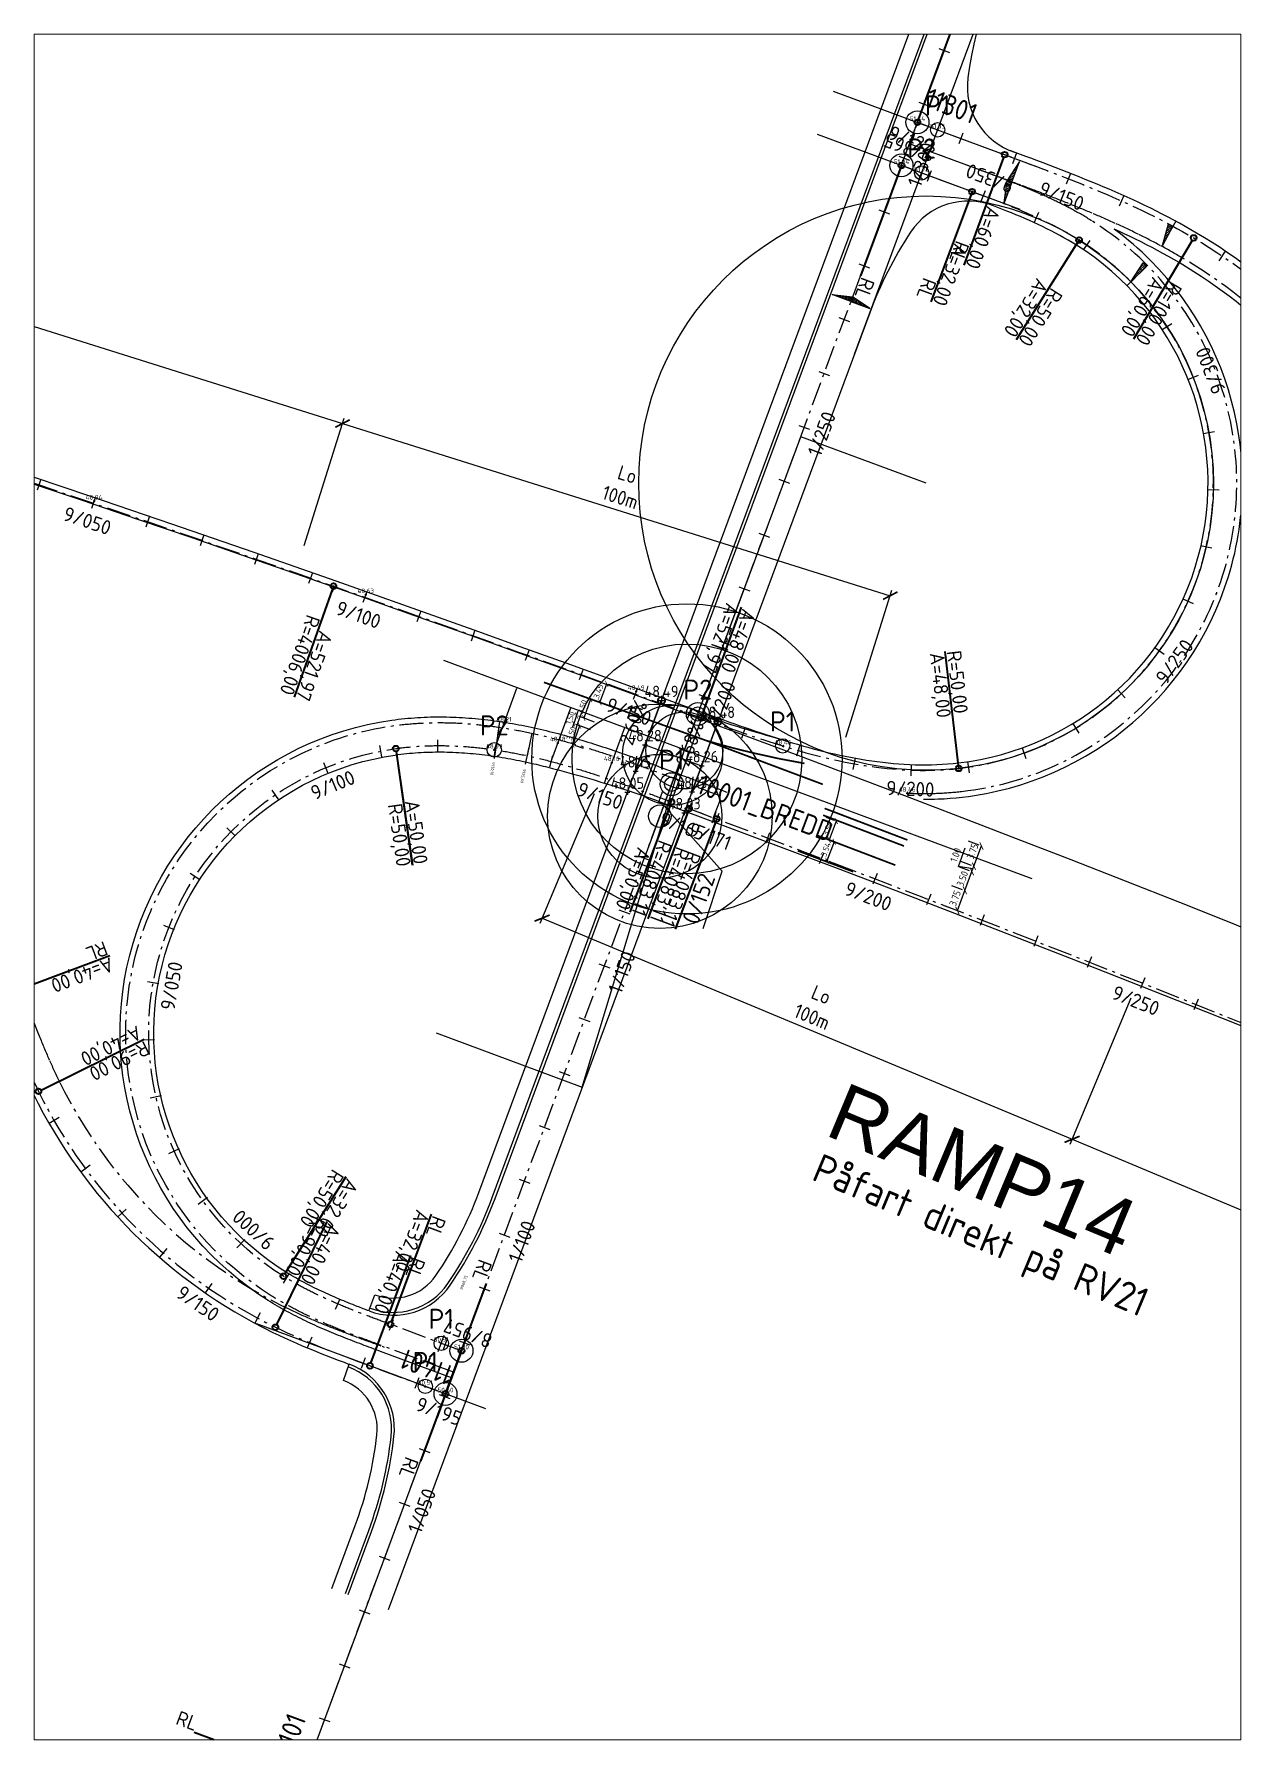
# Paper-space layout 'Layout1' of a CAD drawing. Header units: metres, sheet in millimetres. Extents: x 37 to 247, y 36 to 333.
# The model-space entities are those that its viewports show. They can reach past a viewport. Long polylines and large blocks are cut down to what shows.
import ezdxf
from ezdxf.enums import TextEntityAlignment as Align

# ---------------------------------------------------------------- set-up
doc = ezdxf.new("R2010")
doc.units = ezdxf.units.M
doc.linetypes.add('BH90-VAGMITT', pattern=[6.7, 4.2, -1, 0.5, -1])
doc.layers.get('Defpoints').update_dxf_attribs({"color": 5})
for name, color, linetype in [('00_tvångpunkter', 2, 'Continuous'), ('M-31-Centrumlinje', 4, 'BH90-VAGMITT'), ('M-31-Linjenamn', 3, 'Continuous'), ('M-312A', 3, 'Continuous'), ('M-32-Sektionering_markering', 3, 'Continuous'), ('M-32-Sektionering_text', 1, 'Continuous'), ('M-32-TP_text', 1, 'Continuous'), ('Skevningsdiagram', 1, 'Continuous')]:
    doc.layers.add(name, color=color, linetype=linetype)
doc.layers.add('M-32-TP_markering', color=3, linetype='Continuous', lineweight=35)
doc.styles.add('ARIAL', font='arial.ttf')
doc.styles.add('Iso', font='iso.shx')
doc.styles.add('ISO-Anno-50', font='iso.shx', dxfattribs={"height": 5})
doc.styles.add('ISO35', font='iso3098.shx')
doc.styles.add('ISO50', font='iso3098.shx', dxfattribs={"height": 5})
doc.styles.add('P_ISO_35', font='ISO', dxfattribs={"height": 3.5})
doc.dimstyles.new('BH90', dxfattribs={"dimtxt": 2.5, "dimasz": 2.5, "dimexe": 1.5, "dimexo": 5, "dimgap": 2, "dimtad": 1, "dimzin": 0, "dimdsep": 46, "dimtxsty": 'Iso', "dimblk1": 'ARCHTICK', "dimblk2": 'ARCHTICK', "dimsah": 1, "dimcen": 1.5, "dimadec": 0, "dimazin": 0, "dimtfac": 1, "dimtix": 1, "dimtmove": 0, "dimatfit": 3, "dimldrblk": 'ARCHTICK', "dimfxl": 1, "dimtolj": 1, "dimtzin": 0, "dimarcsym": 0})
doc.dimstyles.new('BH90$0', dxfattribs={"dimtxt": 2.5, "dimasz": 2, "dimexe": 1, "dimexo": 5, "dimgap": 1, "dimtad": 1, "dimzin": 0, "dimdsep": 46, "dimtxsty": 'Iso', "dimblk1": 'ARCHTICK', "dimblk2": 'ARCHTICK', "dimsah": 1, "dimcen": 1.5, "dimadec": 0, "dimazin": 0, "dimtfac": 1, "dimtix": 1, "dimtmove": 0, "dimatfit": 3, "dimfxl": 1, "dimtolj": 1, "dimtzin": 0, "dimarcsym": 0})
picture_1 = doc.add_image_def('image1.png', size_in_pixel=(2309, 1928))

psp = doc.layouts.get("Layout1")

msp = doc.modelspace()

# ---------------------------------------------------------------- texts
at = {"layer": 'Defpoints', "color": 7, "linetype": 'Continuous', "style": 'ISO35'}
for s, p in [('P1', (168262.149, 6228916.314, 51.35)), ('P2', (168259.366, 6228908.813, 51.75)), ('P2', (168220.412, 6228814.595, 54.59)), ('P2', (168184.988, 6228808.361, 48.09)), ('P1', (168235.17, 6228809.052, 48.467)), ('P1', (168215.877, 6228802.37, 54.24)), ('P1', (168175.764, 6228705.034, 50.91)), ('P1', (168172.984, 6228697.532, 50.51)), ('P1', (168172.984, 6228697.532, 50.51))]:
    msp.add_text(s, height=3.5, dxfattribs=at).set_placement(p, align=Align.CENTER)
at = {"layer": 'Defpoints', "color": 5, "linetype": 'Continuous', "style": 'ISO50'}
for s, height, rotation, p in [('9130,10', 0.5, 261.58363, (168184.87, 6228803.711)), ('9135,69', 0.5, 257.76388, (168190.261, 6228802.483)), ('9165,38', 0.25, 249.35569, (168218.713, 6228795.172)), ('8960,75', 0.5, 69.64585, (168179.245, 6228711.908))]:
    msp.add_text(s, height=height, rotation=rotation, dxfattribs=at).set_placement(p, align=Align.MIDDLE_LEFT)
at = {"layer": 'Defpoints'}
for s, height, rotation, style, p in [('0/152', 3, 69.85221, 'ISO-Anno-50', (168220.439, 6228775.225)), ('RAMP14', 10, 337.33487, 'ARIAL', (168242.23, 6228738.908)), ('Påfart direkt på RV21', 5, 337.33487, 'Iso', (168240.007, 6228731.064))]:
    msp.add_text(s, height=height, rotation=rotation, dxfattribs=dict(at, style=style)).set_placement(p)
at = {"layer": 'M-31-Linjenamn', "style": 'P_ISO_35'}
for s, rotation, p in [('11301', 339.64585, (168259.676, 6228917.931)), ('10001_BREDD', 339.52773, (168219.933, 6228798.437)), ('10001_BREDD', 339.52773, (168219.933, 6228798.437)), ('11401', 159.64585, (168178.239, 6228698.415)), ('13101', 69.64584, (168149.163, 6228628.666))]:
    msp.add_text(s, height=3.5, rotation=rotation, dxfattribs=at).set_placement(p)
at = {"layer": 'M-32-Sektionering_text', "style": 'ISO50'}
for s, rotation, p in [('9/365', 159.56561, (168256.55, 6228909.496)), ('9/122', 339.64585, (168257.937, 6228913.243)), ('1/300', 69.64584, (168258.198, 6228908.195)), ('9/350', 159.44198, (168270.798, 6228904.186)), ('9/150', 338.52741, (168284.163, 6228903.432)), ('9/300', 111.59511, (168308.48, 6228871.437)), ('1/250', 69.64584, (168240.807, 6228861.317)), ('9/050', 341.23405, (168114.566, 6228846.92)), ('9/100', 340.52245, (168161.783, 6228830.549)), ('9/250', 54.29933, (168302.358, 6228821.954)), ('1/200', 69.64584, (168223.415, 6228814.439)), ('9/150', 340.13106, (168208.839, 6228813.684)), ('9/100', 22.60703, (168156.407, 6228800.883)), ('9/150', 341.24792, (168203.802, 6228799.032)), ('9/200', 357.86061, (168257.441, 6228800.327)), ('9/165', 339.52773, (168218.184, 6228793.752)), ('9/165', 339.52773, (168218.184, 6228793.752)), ('9/171', 339.28362, (168222.987, 6228791.956)), ('9/200', 339.04221, (168250.531, 6228781.52)), ('9/200', 339.04221, (168250.531, 6228781.52)), ('1/150', 69.64584, (168206.024, 6228767.561)), ('9/050', 79.90281, (168127.602, 6228764.987)), ('9/250', 338.34059, (168297.09, 6228763.359)), ('9/250', 338.34059, (168297.09, 6228763.359)), ('9/000', 137.19859, (168142.244, 6228721.353)), ('1/100', 69.64584, (168188.633, 6228720.683)), ('9/150', 325.38547, (168134.121, 6228710.496)), ('8/957', 159.64585, (168179.978, 6228703.103)), ('9/195', 339.64584, (168175.804, 6228691.853)), ('1/050', 69.64584, (168171.242, 6228673.805))]:
    msp.add_text(s, height=2.5, rotation=rotation, dxfattribs=at).set_placement(p, align=Align.TOP_CENTER)
at = {"layer": 'M-32-TP_text', "style": 'ISO35'}
for s, height, rotation, p in [('RL', 0.125, 249.5656, (168255.508, 6228906.657)), ('RL', 0.125, 249.56561, (168259.02, 6228905.348)), ('RL', 2.5, 249.56561, (168248.929, 6228888.325)), ('A=48,00', 2.5, 250.11535, (168228.22, 6228830.602)), ('R=50,00', 2.5, 276.51728, (168263.727, 6228823.017)), ('A=48,00', 0.125, 250.11478, (168221.421, 6228812.351)), ('A=48,00', 0.125, 250.11478, (168221.421, 6228812.351)), ('R=50,00', 0.125, 276.51671, (168265.749, 6228803.623)), ('R=50,00', 0.125, 276.51671, (168265.749, 6228803.623)), ('A=40,00', 2.5, 200.59489, (168118.149, 6228769.797)), ('R=90,00', 2.5, 206.25374, (168124.162, 6228755.244)), ('A=32,00', 2.5, 237.91166, (168159.399, 6228731.446)), ('A=32,00', 2.5, 237.91166, (168159.401, 6228731.445)), ('A=32,00', 2.5, 237.91166, (168159.4, 6228731.445)), ('A=40,00', 2.5, 243.98699, (168156.126, 6228723.642)), ('RL', 2.5, 249.64585, (168174.298, 6228724.943)), ('RL', 2.5, 249.64585, (168174.299, 6228724.942)), ('RL', 2.5, 249.64585, (168174.299, 6228724.942)), ('RL', 2.5, 249.64584, (168170.723, 6228717.736))]:
    msp.add_text(s, height=height, rotation=rotation, dxfattribs=at).set_placement(p)
for s, height, rotation, p in [('RL', 0.125, 249.56561, (168267.805, 6228902.075)), ('RL', 0.125, 249.56561, (168267.805, 6228902.075)), ('RL', 2.5, 249.64585, (168266.442, 6228890.356)), ('A=32,00', 0.125, 237.83143, (168286.243, 6228893.744)), ('A=32,00', 0.125, 237.83143, (168286.243, 6228893.744)), ('RL', 2.5, 249.56561, (168260.735, 6228883.926)), ('A=32,00', 2.5, 237.83143, (168275.625, 6228877.403)), ('A=60,00', 2.5, 239.33259, (168296.029, 6228877.482)), ('R=4006,50', 0.125, 250.60109, (168156.688, 6228833.381)), ('R=4006,50', 0.125, 250.60109, (168156.688, 6228833.381)), ('R=4006,00', 2.5, 250.60172, (168149.947, 6228815.107)), ('R=50,00', 2.5, 278.04541, (168170.482, 6228785.746)), ('R=50,00', 2.5, 278.04539, (168170.483, 6228785.746)), ('R=50,00', 2.5, 278.04538, (168170.484, 6228785.746)), ('A=50,00', 2.5, 249.40181, (168208.367, 6228777.696)), ('A=50,00', 2.5, 249.40179, (168208.369, 6228777.696)), ('A=50,00', 2.5, 249.40179, (168208.368, 6228777.696)), ('R=4083,11', 2.5, 249.28363, (168216.209, 6228774.74)), ('R=4083,11', 2.5, 249.28362, (168216.209, 6228774.74)), ('R=4083,11', 2.5, 249.28362, (168216.209, 6228774.74)), ('RL', 2.5, 249.64584, (168183.396, 6228713.035))]:
    msp.add_text(s, height=height, rotation=rotation, dxfattribs=at).set_placement(p, align=Align.TOP_RIGHT)
for s, height, rotation, p in [('A=32,00', 0.125, 249.56561, (168267.828, 6228902.066)), ('A=32,00', 0.125, 249.56561, (168267.828, 6228902.066)), ('A=60,00', 2.5, 249.64585, (168266.911, 6228890.182)), ('A=32,00', 2.5, 249.56561, (168261.203, 6228883.752)), ('R=50,00', 0.125, 237.83143, (168286.264, 6228893.73)), ('R=50,00', 0.125, 237.83143, (168286.264, 6228893.73)), ('R=50,00', 2.5, 237.83143, (168276.048, 6228877.136)), ('R=100,00', 2.5, 239.33259, (168296.459, 6228877.227)), ('A=522,00', 0.125, 250.60109, (168156.711, 6228833.372)), ('A=522,00', 0.125, 250.60109, (168156.711, 6228833.372)), ('A=521,97', 2.5, 250.60172, (168150.418, 6228814.941)), ('A=50,00', 2.5, 278.04541, (168170.977, 6228785.816)), ('A=50,00', 2.5, 278.04538, (168170.979, 6228785.816)), ('A=50,00', 2.5, 278.04539, (168170.978, 6228785.816)), ('R=4083,11', 2.5, 249.40181, (168208.835, 6228777.52)), ('R=4083,11', 2.5, 249.40179, (168208.836, 6228777.52)), ('R=4083,11', 2.5, 249.40179, (168208.837, 6228777.52)), ('R=4083,11', 2.5, 249.52773, (168211.948, 6228776.333)), ('R=4083,11', 2.5, 249.52773, (168211.948, 6228776.333)), ('RL', 2.5, 339.64584, (168132.843, 6228634.988))]:
    msp.add_text(s, height=height, rotation=rotation, dxfattribs=at).set_placement(p, align=Align.RIGHT)
for s, height, rotation, p in [('A=521,97', 2.5, 250.11535, (168227.75, 6228830.772)), ('A=48,00', 2.5, 276.51728, (168263.23, 6228822.961)), ('A=522,00', 0.125, 250.11478, (168221.397, 6228812.36)), ('A=522,00', 0.125, 250.11478, (168221.397, 6228812.36)), ('A=48,00', 0.125, 276.51671, (168265.724, 6228803.62)), ('A=48,00', 0.125, 276.51671, (168265.724, 6228803.62)), ('RL', 2.5, 200.59489, (168117.973, 6228770.265)), ('A=40,00', 2.5, 206.25374, (168123.941, 6228755.692)), ('R=50,00', 2.5, 237.91166, (168158.975, 6228731.711)), ('R=50,00', 2.5, 237.91166, (168158.977, 6228731.71)), ('R=50,00', 2.5, 237.91166, (168158.977, 6228731.711)), ('A=32,00', 2.5, 249.64585, (168173.829, 6228725.117)), ('A=32,00', 2.5, 249.64585, (168173.83, 6228725.116)), ('A=32,00', 2.5, 249.64585, (168173.831, 6228725.116)), ('R=90,00', 2.5, 243.98699, (168155.676, 6228723.862)), ('A=40,00', 2.5, 249.64584, (168170.254, 6228717.91)), ('RL', 2.5, 249.64585, (168171.918, 6228682.095)), ('RL', 2.5, 249.64585, (168171.918, 6228682.095)), ('RL', 2.5, 249.64585, (168171.918, 6228682.095))]:
    msp.add_text(s, height=height, rotation=rotation, dxfattribs=at).set_placement(p, align=Align.TOP_LEFT)

# ---------------------------------------------------------------- blocks, each defined once
blk = doc.blocks.new('_ARCHTICK')
at = {"color": 0, "linetype": 'ByBlock', "const_width": 0.15}
blk.add_lwpolyline([(-0.5, -0.5), (0.5, 0.5)], dxfattribs=at)
blk = doc.blocks.new('*D49')
at = {"layer": 'Defpoints', "color": 0, "lineweight": -2, "transparency": 16777216}
for p, q in [((168008.82, 6228886.44), (168015.79, 6228908.61)), ((168015.49, 6228907.66), (168158.58, 6228862.67)), ((168151.91, 6228841.46), (168158.88, 6228863.62))]:
    blk.add_line(p, q, dxfattribs=at)
at = {"layer": 'Defpoints', "color": 0, "transparency": 16777216}
for p in [(168007.32, 6228881.68), (168158.58, 6228862.67), (168150.41, 6228836.69)]:
    blk.add_point(p, dxfattribs=at)
at = {"layer": 'Defpoints', "color": 0, "lineweight": -2, "transparency": 16777216, "xscale": 2, "yscale": 2, "zscale": 2}
for p, rotation in [((168015.49, 6228907.66), 162.5468968134945), ((168158.58, 6228862.67), 342.5468968134945)]:
    blk.add_blockref('_ARCHTICK', p, dxfattribs=dict(at, rotation=rotation))
at = {"layer": 'Defpoints', "color": 0, "transparency": 16777216, "insert": (168088.33, 6228889.3), "char_height": 2.5, "attachment_point": 5, "rotation": 342.5469, "style": 'Iso'}
blk.add_mtext('\\A1;La\\P150m', dxfattribs=at)
blk = doc.blocks.new('*D50')
at = {"layer": 'Defpoints', "color": 0, "lineweight": -2, "transparency": 16777216}
for p, q in [((168151.91, 6228841.46), (168158.88, 6228863.62)), ((168158.58, 6228862.67), (168253.9, 6228832.7)), ((168246.14, 6228808.04), (168254.2, 6228833.66))]:
    blk.add_line(p, q, dxfattribs=at)
at = {"layer": 'Defpoints', "color": 0, "transparency": 16777216}
for p in [(168150.41, 6228836.69), (168253.9, 6228832.7), (168244.65, 6228803.27)]:
    blk.add_point(p, dxfattribs=at)
at = {"layer": 'Defpoints', "color": 0, "lineweight": -2, "transparency": 16777216, "xscale": 2, "yscale": 2, "zscale": 2}
for p, rotation in [((168158.58, 6228862.67), 162.5468968134945), ((168253.9, 6228832.7), 342.5468968134945)]:
    blk.add_blockref('_ARCHTICK', p, dxfattribs=dict(at, rotation=rotation))
at = {"layer": 'Defpoints', "color": 0, "transparency": 16777216, "insert": (168207.54, 6228851.82), "char_height": 2.5, "attachment_point": 5, "rotation": 342.5469, "style": 'Iso'}
blk.add_mtext('\\A1;Lo\\P100m', dxfattribs=at)
blk = doc.blocks.new('*D54')
at = {"layer": 'Defpoints', "color": 0, "lineweight": -2, "transparency": 16777216}
for p, q in [((168202.35, 6228798.22), (168192.92, 6228775.64)), ((168193.31, 6228776.56), (168285.54, 6228738.05)), ((168295.79, 6228762.6), (168285.15, 6228737.12))]:
    blk.add_line(p, q, dxfattribs=at)
at = {"layer": 'Defpoints', "color": 0, "transparency": 16777216}
for p in [(168204.28, 6228802.84), (168297.72, 6228767.21), (168285.54, 6228738.05)]:
    blk.add_point(p, dxfattribs=at)
at = {"layer": 'Defpoints', "color": 0, "lineweight": -2, "transparency": 16777216, "xscale": 2, "yscale": 2, "zscale": 2}
for p, rotation in [((168193.31, 6228776.56), 157.334874867428), ((168285.54, 6228738.05), 337.334874867428)]:
    blk.add_blockref('_ARCHTICK', p, dxfattribs=dict(at, rotation=rotation))
at = {"layer": 'Defpoints', "color": 0, "transparency": 16777216, "insert": (168241.09, 6228761.3), "char_height": 2.5, "attachment_point": 5, "rotation": 337.3349, "style": 'Iso'}
blk.add_mtext('\\A1;Lo\\P100m', dxfattribs=at)
blk = doc.blocks.new('*D55')
at = {"layer": 'Defpoints', "color": 0, "lineweight": -2, "transparency": 16777216}
for p, q in [((168295.79, 6228762.6), (168285.15, 6228737.12)), ((168285.54, 6228738.05), (168423.96, 6228680.24)), ((168434.21, 6228704.8), (168423.57, 6228679.32))]:
    blk.add_line(p, q, dxfattribs=at)
at = {"layer": 'Defpoints', "color": 0, "transparency": 16777216}
for p in [(168297.72, 6228767.21), (168436.14, 6228709.41), (168423.96, 6228680.24)]:
    blk.add_point(p, dxfattribs=at)
at = {"layer": 'Defpoints', "color": 0, "lineweight": -2, "transparency": 16777216, "xscale": 2, "yscale": 2, "zscale": 2}
for p, rotation in [((168285.54, 6228738.05), 157.334874867428), ((168423.96, 6228680.24), 337.334874867428)]:
    blk.add_blockref('_ARCHTICK', p, dxfattribs=dict(at, rotation=rotation))
at = {"layer": 'Defpoints', "color": 0, "transparency": 16777216, "insert": (168356.42, 6228713.14), "char_height": 2.5, "attachment_point": 5, "rotation": 337.3349, "style": 'Iso'}
blk.add_mtext('\\A1;La\\P150m', dxfattribs=at)
blk = doc.blocks.new('_zniv')
at = {"color": 0}
for p, q in [((-0.43, 0), (0.43, 0)), ((0, 0.43), (0, -0.43))]:
    blk.add_line(p, q, dxfattribs=at)
at = {"color": 4, "style": 'Iso'}
blk.add_attdef('ZNIV', text='', height=2, dxfattribs=at).set_placement((0, 0), align=Align.BOTTOM_CENTER)
blk = doc.blocks.new('_DotSmall')
at = {"color": 0, "linetype": 'ByBlock', "const_width": 0.5}
blk.add_lwpolyline([(-0.0625, 0, 1), (0.0625, 0, 1)], format="xyb", close=True, dxfattribs=at)
blk = doc.blocks.new('_Open30')
at = {"color": 0, "linetype": 'ByBlock', "lineweight": -2}
for p, q in [((-1, 0.27), (0, 0)), ((0, 0), (-1, -0.27)), ((0, 0), (-1, 0))]:
    blk.add_line(p, q, dxfattribs=at)
blk = doc.blocks.new('*D70')
at = {"layer": 'Defpoints', "color": 0, "lineweight": -2, "transparency": 16777216}
blk.add_line((168223.91, 6228810.8), (168220.25, 6228800.91), dxfattribs=at)
at = {"layer": 'Defpoints', "color": 0, "transparency": 16777216}
for p in [(168223.91, 6228810.8, 48.48), (168219.38, 6228798.57, 48.13), (168219.38, 6228798.57)]:
    blk.add_point(p, dxfattribs=at)
at = {"layer": 'Defpoints', "color": 0, "lineweight": -2, "transparency": 16777216, "xscale": 2.5, "yscale": 2.5, "zscale": 2.5}
for name, p, rotation in [('_DotSmall', (168223.91, 6228810.8), 69.67124182271152), ('_Open30', (168219.38, 6228798.57), 249.6712418227115)]:
    blk.add_blockref(name, p, dxfattribs=dict(at, rotation=rotation))
at = {"layer": 'Defpoints', "color": 0, "transparency": 16777216, "insert": (168219.03, 6228806.99), "char_height": 2.5, "attachment_point": 5, "rotation": 69.6712, "style": 'Iso'}
blk.add_mtext('\\A1;2.68%', dxfattribs=at)
blk = doc.blocks.new('*D73')
at = {"layer": 'Defpoints', "color": 0, "lineweight": -2, "transparency": 16777216}
blk.add_line((168214.08, 6228814.43), (168210.44, 6228804.52), dxfattribs=at)
at = {"layer": 'Defpoints', "color": 0, "transparency": 16777216}
for p in [(168214.08, 6228814.43, 48.49), (168209.58, 6228802.17, 48.15), (168209.58, 6228802.17)]:
    blk.add_point(p, dxfattribs=at)
at = {"layer": 'Defpoints', "color": 0, "lineweight": -2, "transparency": 16777216, "xscale": 2.5, "yscale": 2.5, "zscale": 2.5}
for name, p, rotation in [('_DotSmall', (168214.08, 6228814.43), 69.81811765976073), ('_Open30', (168209.58, 6228802.17), 249.8181176597608)]:
    blk.add_blockref(name, p, dxfattribs=dict(at, rotation=rotation))
at = {"layer": 'Defpoints', "color": 0, "transparency": 16777216, "insert": (168209.21, 6228810.59), "char_height": 2.5, "attachment_point": 5, "rotation": 69.8181, "style": 'Iso'}
blk.add_mtext('\\A1;2.60%', dxfattribs=at)
blk = doc.blocks.new('*D76')
at = {"layer": 'Defpoints', "color": 0, "lineweight": -2, "transparency": 16777216}
for p, q in [((168242.7, 6228794.14), (168244.13, 6228793.6)), ((168244.5, 6228793.45), (168243.26, 6228790.18)), ((168241.45, 6228790.87), (168242.88, 6228790.32))]:
    blk.add_line(p, q, dxfattribs=at)
at = {"layer": 'Defpoints', "color": 0, "transparency": 16777216}
for p in [(168244.57, 6228793.43), (168243.26, 6228790.18), (168243.32, 6228790.16)]:
    blk.add_point(p, dxfattribs=at)
at = {"layer": 'Defpoints', "color": 0, "lineweight": -2, "transparency": 16777216, "xscale": 0.8, "yscale": 0.8, "zscale": 0.8}
for p, rotation in [((168244.5, 6228793.45), 69.17992693218329), ((168243.26, 6228790.18), 249.1799269321833)]:
    blk.add_blockref('_ARCHTICK', p, dxfattribs=dict(at, rotation=rotation))
at = {"layer": 'Defpoints', "color": 0, "transparency": 16777216, "insert": (168243.04, 6228792.14), "char_height": 1, "attachment_point": 5, "rotation": 69.1799, "style": 'Iso'}
blk.add_mtext('\\A1;3.50', dxfattribs=at)
blk = doc.blocks.new('*D77')
at = {"layer": 'Defpoints', "color": 0, "lineweight": -2, "transparency": 16777216}
for p, q in [((168244.15, 6228789.84), (168242.89, 6228786.53)), ((168245.77, 6228789.23), (168244.53, 6228789.7)), ((168244.51, 6228785.92), (168243.27, 6228786.39))]:
    blk.add_line(p, q, dxfattribs=at)
at = {"layer": 'Defpoints', "color": 0, "transparency": 16777216}
for p in [(168243.9, 6228789.94), (168242.64, 6228786.63), (168242.89, 6228786.53)]:
    blk.add_point(p, dxfattribs=at)
at = {"layer": 'Defpoints', "color": 0, "lineweight": -2, "transparency": 16777216, "xscale": 0.8, "yscale": 0.8, "zscale": 0.8}
for p, rotation in [((168244.15, 6228789.84), 69.17492153270041), ((168242.89, 6228786.53), 249.1749215327004)]:
    blk.add_blockref('_ARCHTICK', p, dxfattribs=dict(at, rotation=rotation))
at = {"layer": 'Defpoints', "color": 0, "transparency": 16777216, "insert": (168242.68, 6228788.51), "char_height": 1, "attachment_point": 5, "rotation": 69.1749, "style": 'Iso'}
blk.add_mtext('\\A1;3.54', dxfattribs=at)
blk = doc.blocks.new('*D78')
at = {"layer": 'Defpoints', "color": 0, "lineweight": -2, "transparency": 16777216}
for p, q in [((168203.38, 6228814.12), (168204.55, 6228817.36)), ((168206.43, 6228816.68), (168204.93, 6228817.22)), ((168205.26, 6228813.44), (168203.76, 6228813.98))]:
    blk.add_line(p, q, dxfattribs=at)
at = {"layer": 'Defpoints', "color": 0, "transparency": 16777216}
for p in [(168204.55, 6228817.36), (168204.55, 6228817.36), (168203.38, 6228814.12)]:
    blk.add_point(p, dxfattribs=at)
at = {"layer": 'Defpoints', "color": 0, "lineweight": -2, "transparency": 16777216, "xscale": 0.8, "yscale": 0.8, "zscale": 0.8}
for p, rotation in [((168204.55, 6228817.36), 70.15687871410839), ((168203.38, 6228814.12), 250.1568787141084)]:
    blk.add_blockref('_ARCHTICK', p, dxfattribs=dict(at, rotation=rotation))
at = {"layer": 'Defpoints', "color": 0, "transparency": 16777216, "insert": (168203.12, 6228816.04), "char_height": 1, "attachment_point": 5, "rotation": 70.1569, "style": 'Iso'}
blk.add_mtext('\\A1;3.45', dxfattribs=at)
blk = doc.blocks.new('*D79')
at = {"layer": 'Defpoints', "color": 0, "lineweight": -2, "transparency": 16777216}
for p, q in [((168201.76, 6228814.67), (168200.57, 6228811.38)), ((168203.64, 6228813.99), (168202.14, 6228814.54)), ((168202.45, 6228810.7), (168200.94, 6228811.25))]:
    blk.add_line(p, q, dxfattribs=at)
at = {"layer": 'Defpoints', "color": 0, "transparency": 16777216}
for p in [(168201.76, 6228814.67), (168200.57, 6228811.38), (168200.57, 6228811.38)]:
    blk.add_point(p, dxfattribs=at)
at = {"layer": 'Defpoints', "color": 0, "lineweight": -2, "transparency": 16777216, "xscale": 0.8, "yscale": 0.8, "zscale": 0.8}
for p, rotation in [((168201.76, 6228814.67), 70.0486494435474), ((168200.57, 6228811.38), 250.0486494435474)]:
    blk.add_blockref('_ARCHTICK', p, dxfattribs=dict(at, rotation=rotation))
at = {"layer": 'Defpoints', "color": 0, "transparency": 16777216, "insert": (168200.32, 6228813.34), "char_height": 1, "attachment_point": 5, "rotation": 70.0486, "style": 'Iso'}
blk.add_mtext('\\A1;3.50', dxfattribs=at)
blk = doc.blocks.new('*D80')
at = {"layer": 'Defpoints', "color": 0, "lineweight": -2, "transparency": 16777216}
for p, q in [((168199.32, 6228811.84), (168198.81, 6228810.43)), ((168199.32, 6228811.84), (168199.59, 6228812.59)), ((168198.81, 6228810.43), (168198.53, 6228809.67)), ((168200.69, 6228809.75), (168199.18, 6228810.29)), ((168201.2, 6228811.16), (168199.69, 6228811.7))]:
    blk.add_line(p, q, dxfattribs=at)
at = {"layer": 'Defpoints', "color": 0, "transparency": 16777216}
for p in [(168199.32, 6228811.84), (168198.81, 6228810.43), (168198.81, 6228810.43)]:
    blk.add_point(p, dxfattribs=at)
at = {"layer": 'Defpoints', "color": 0, "lineweight": -2, "transparency": 16777216, "xscale": 0.8, "yscale": 0.8, "zscale": 0.8}
for p, rotation in [((168199.32, 6228811.84), 250.0671836462783), ((168198.81, 6228810.43), 70.06718364627828)]:
    blk.add_blockref('_ARCHTICK', p, dxfattribs=dict(at, rotation=rotation))
at = {"layer": 'Defpoints', "color": 0, "transparency": 16777216, "insert": (168198.22, 6228811.44), "char_height": 1, "attachment_point": 5, "rotation": 70.0672, "style": 'Iso'}
blk.add_mtext('\\A1;1.50', dxfattribs=at)
blk = doc.blocks.new('*D81')
at = {"layer": 'Defpoints', "color": 0, "lineweight": -2, "transparency": 16777216}
for p, q in [((168199.84, 6228810.05), (168198.65, 6228806.76)), ((168201.72, 6228809.37), (168200.22, 6228809.92)), ((168200.53, 6228806.08), (168199.02, 6228806.63))]:
    blk.add_line(p, q, dxfattribs=at)
at = {"layer": 'Defpoints', "color": 0, "transparency": 16777216}
for p in [(168199.84, 6228810.05), (168198.65, 6228806.76), (168198.65, 6228806.76)]:
    blk.add_point(p, dxfattribs=at)
at = {"layer": 'Defpoints', "color": 0, "lineweight": -2, "transparency": 16777216, "xscale": 0.8, "yscale": 0.8, "zscale": 0.8}
for p, rotation in [((168199.84, 6228810.05), 70.05183613003601), ((168198.65, 6228806.76), 250.0518361300361)]:
    blk.add_blockref('_ARCHTICK', p, dxfattribs=dict(at, rotation=rotation))
at = {"layer": 'Defpoints', "color": 0, "transparency": 16777216, "insert": (168198.4, 6228808.71), "char_height": 1, "attachment_point": 5, "rotation": 70.0518, "style": 'Iso'}
blk.add_mtext('\\A1;3.50', dxfattribs=at)
blk = doc.blocks.new('tpkt')
at = {"layer": '00_tvångpunkter'}
blk.add_circle((0, 0), 2, dxfattribs=at)
blk = doc.blocks.new('skevning')
at = {"layer": 'Skevningsdiagram'}
h = blk.add_hatch(dxfattribs=at)
h.set_pattern_fill('LINE', color=256, scale=2, angle=90, style=0)
h.set_pattern_definition([(90, (-3.5, -2.9835), (-0.25, 2e-17), [])])
h.paths.add_polyline_path([(0, 0.875), (0, 0), (-3.5, 0)])
blk.add_lwpolyline([(0, 0.875), (0, 0), (-3.5, 0)], close=True, dxfattribs=at)
blk = doc.blocks.new('*D89')
at = {"layer": 'Defpoints', "color": 0, "lineweight": -2, "transparency": 16777216}
for p, q in [((168264.55, 6228782.25), (168266.42, 6228781.56)), ((168265.58, 6228777.87), (168266.89, 6228781.38)), ((168263.24, 6228778.74), (168265.11, 6228778.04))]:
    blk.add_line(p, q, dxfattribs=at)
at = {"layer": 'Defpoints', "color": 0, "transparency": 16777216}
for p in [(168266.89, 6228781.38), (168266.89, 6228781.38), (168265.58, 6228777.87)]:
    blk.add_point(p, dxfattribs=at)
at = {"layer": 'Defpoints', "color": 0, "lineweight": -2, "transparency": 16777216}
for p, rotation in [((168266.89, 6228781.38), 69.56917036320492), ((168265.58, 6228777.87), 249.5691703632049)]:
    blk.add_blockref('_ARCHTICK', p, dxfattribs=dict(at, rotation=rotation))
at = {"layer": 'Defpoints', "color": 0, "transparency": 16777216, "insert": (168265.18, 6228780.02), "char_height": 1.25, "attachment_point": 5, "rotation": 69.5692, "style": 'Iso'}
blk.add_mtext('\\A1;3.75', dxfattribs=at)
blk = doc.blocks.new('*D90')
at = {"layer": 'Defpoints', "color": 0, "lineweight": -2, "transparency": 16777216}
for p, q in [((168265.77, 6228785.53), (168267.64, 6228784.84)), ((168264.55, 6228782.25), (168266.42, 6228781.56)), ((168266.89, 6228781.38), (168268.11, 6228784.66))]:
    blk.add_line(p, q, dxfattribs=at)
at = {"layer": 'Defpoints', "color": 0, "transparency": 16777216}
for p in [(168268.11, 6228784.66), (168268.11, 6228784.66), (168266.89, 6228781.38)]:
    blk.add_point(p, dxfattribs=at)
at = {"layer": 'Defpoints', "color": 0, "lineweight": -2, "transparency": 16777216}
for p, rotation in [((168268.11, 6228784.66), 69.56917036320492), ((168266.89, 6228781.38), 249.5691703632049)]:
    blk.add_blockref('_ARCHTICK', p, dxfattribs=dict(at, rotation=rotation))
at = {"layer": 'Defpoints', "color": 0, "transparency": 16777216, "insert": (168266.45, 6228783.41), "char_height": 1.25, "attachment_point": 5, "rotation": 69.5692, "style": 'Iso'}
blk.add_mtext('\\A1;3.50', dxfattribs=at)
blk = doc.blocks.new('*D91')
at = {"layer": 'Defpoints', "color": 0, "lineweight": -2, "transparency": 16777216}
for p, q in [((168265.75, 6228785.57), (168266.94, 6228788.77)), ((168268.28, 6228785.13), (168265.75, 6228785.57)), ((168265.77, 6228785.53), (168267.64, 6228784.84)), ((168266.12, 6228786.47), (168267.99, 6228785.77)), ((168268.11, 6228784.66), (168268.46, 6228785.6))]:
    blk.add_line(p, q, dxfattribs=at)
at = {"layer": 'Defpoints', "color": 0, "transparency": 16777216}
for p in [(168268.46, 6228785.6), (168268.46, 6228785.6), (168268.11, 6228784.66)]:
    blk.add_point(p, dxfattribs=at)
at = {"layer": 'Defpoints', "color": 0, "lineweight": -2, "transparency": 16777216}
for p, rotation in [((168268.11, 6228784.66), 249.5691703632049), ((168268.46, 6228785.6), 69.56917036320492)]:
    blk.add_blockref('_ARCHTICK', p, dxfattribs=dict(at, rotation=rotation))
at = {"layer": 'Defpoints', "color": 0, "transparency": 16777216, "insert": (168265.29, 6228787.56), "char_height": 1.25, "attachment_point": 5, "rotation": 69.5692, "style": 'Iso'}
blk.add_mtext('\\A1;1.00', dxfattribs=at)
blk = doc.blocks.new('*D92')
at = {"layer": 'Defpoints', "color": 0, "lineweight": -2, "transparency": 16777216}
for p, q in [((168267.43, 6228790), (168269.3, 6228789.3)), ((168268.46, 6228785.6), (168269.77, 6228789.12)), ((168266.12, 6228786.47), (168267.99, 6228785.77))]:
    blk.add_line(p, q, dxfattribs=at)
at = {"layer": 'Defpoints', "color": 0, "transparency": 16777216}
for p in [(168269.77, 6228789.12), (168269.77, 6228789.12), (168268.46, 6228785.6)]:
    blk.add_point(p, dxfattribs=at)
at = {"layer": 'Defpoints', "color": 0, "lineweight": -2, "transparency": 16777216}
for p, rotation in [((168269.77, 6228789.12), 69.56917036320492), ((168268.46, 6228785.6), 249.5691703632049)]:
    blk.add_blockref('_ARCHTICK', p, dxfattribs=dict(at, rotation=rotation))
at = {"layer": 'Defpoints', "color": 0, "transparency": 16777216, "insert": (168268.23, 6228788.2), "char_height": 1.25, "attachment_point": 5, "rotation": 69.5692, "style": 'Iso'}
blk.add_mtext('\\A1;3.75', dxfattribs=at)

# ---------------------------------------------------------------- dimensions: what is measured, and where the dimension line sits
at = {"layer": 'Defpoints'}
for base, p1, p2, angle, text, picture, middle in [((168158.582, 6228862.67), (168007.319, 6228881.675), (168150.415, 6228836.691), 342.5469, 'La\\P150m', '*D49', (168088.335, 6228889.298)), ((168253.898, 6228832.703), (168150.415, 6228836.691), (168244.645, 6228803.273), 342.5469, 'Lo\\P100m', '*D50', (168207.54, 6228851.82)), ((168423.955, 6228680.245), (168297.718, 6228767.211), (168436.136, 6228709.415), 337.33487, 'La\\P150m', '*D55', (168356.417, 6228713.144))]:
    dim = msp.add_linear_dim(base=base, p1=p1, p2=p2, angle=angle, text=text, dimstyle='BH90$0', override={"dimtmove": 1}, dxfattribs=at)
    dim.commit()
    dim.dimension.update_dxf_attribs({"geometry": picture, "text_midpoint": middle})
for p1, p2, distance, override, picture, middle in [((168203.382, 6228814.115), (168204.552, 6228817.358), 0, {"dimscale": 0.4}, '*D78', (168203.12, 6228816.042)), ((168201.76, 6228814.674), (168200.566, 6228811.384), 0, {"dimscale": 0.4}, '*D79', (168200.317, 6228813.336)), ((168199.318, 6228811.837), (168198.807, 6228810.427), 0, {"dimscale": 0.4}, '*D80', (168198.216, 6228811.439)), ((168199.84, 6228810.052), (168198.646, 6228806.762), 0, {"dimscale": 0.4}, '*D81', (168198.397, 6228808.714)), ((168244.565, 6228793.43), (168243.321, 6228790.158), -0.067, {"dimscale": 0.4}, '*D76', (168243.039, 6228792.138)), ((168243.896, 6228789.939), (168242.637, 6228786.629), 0.275, {"dimscale": 0.4}, '*D77', (168242.683, 6228788.506)), ((168265.579, 6228777.867), (168266.888, 6228781.381), 0, {"dimscale": 0.5}, '*D89', (168265.18, 6228780.017))]:
    dim = msp.add_aligned_dim(p1=p1, p2=p2, distance=distance, dimstyle='BH90$0', override=override, dxfattribs=at)
    dim.commit()
    dim.dimension.update_dxf_attribs({"geometry": picture, "text_midpoint": middle})
for p1, p2, text, picture, middle in [((168214.082, 6228814.429, 48.49), (168209.575, 6228802.169, 48.15), '2.60%', '*D73', (168209.209, 6228810.594)), ((168223.912, 6228810.804, 48.48), (168219.378, 6228798.566, 48.13), '2.68%', '*D70', (168219.032, 6228806.986))]:
    dim = msp.add_aligned_dim(p1=p1, p2=p2, distance=0, text=text, dimstyle='BH90', override={"dimblk1": 'DotSmall', "dimblk2": 'Open30', "dimse1": 1, "dimse2": 1}, dxfattribs=at)
    dim.commit()
    dim.dimension.update_dxf_attribs({"geometry": picture, "text_midpoint": middle})
dim = msp.add_linear_dim(base=(168285.539, 6228738.046), p1=(168204.28, 6228802.838), p2=(168297.718, 6228767.211), angle=337.33487, text='Lo\\P100m', dimstyle='BH90$0', dxfattribs=at)
dim.commit()
dim.dimension.update_dxf_attribs({"geometry": '*D54', "text_midpoint": (168241.093, 6228761.303)})
dim = msp.add_linear_dim(base=(168268.459, 6228785.598), p1=(168268.11, 6228784.661), p2=(168268.459, 6228785.598), angle=249.56917, dimstyle='BH90$0', override={"dimscale": 0.5, "dimtmove": 1}, dxfattribs=at)
dim.commit()
dim.dimension.update_dxf_attribs({"geometry": '*D91', "text_midpoint": (168265.925, 6228786.039), "dimtype": 160})
dim = msp.add_linear_dim(base=(168269.773, 6228789.124), p1=(168268.459, 6228785.598), p2=(168269.773, 6228789.124), angle=249.56917, text='3.75', dimstyle='BH90$0', override={"dimscale": 0.5, "dimtmove": 1}, dxfattribs=at)
dim.commit()
dim.dimension.update_dxf_attribs({"geometry": '*D92', "text_midpoint": (168269.283, 6228787.81), "dimtype": 160})
dim = msp.add_linear_dim(base=(168268.11, 6228784.661), p1=(168266.888, 6228781.381), p2=(168268.11, 6228784.661), angle=249.56917, dimstyle='BH90$0', override={"dimscale": 0.5, "dimtmove": 1}, dxfattribs=at)
dim.commit()
dim.dimension.update_dxf_attribs({"geometry": '*D90', "text_midpoint": (168266.445, 6228783.414)})

# ---------------------------------------------------------------- linework, layer by layer
at = {"layer": '00_tvångpunkter', "flags": 128}
msp.add_lwpolyline([(168215.606, 6228796.242), (168221.431, 6228812.32)], dxfattribs=at)
at = {"layer": '00_tvångpunkter'}
for radius in [27, 20]:
    msp.add_circle((168218.519, 6228804.281), radius, dxfattribs=at)
at = {"layer": 'Defpoints'}
for p, q in [((168249.366, 6228890.14), (168269.463, 6228944.311)), ((168243.984, 6228920.552), (168279.202, 6228907.487)), ((168241.202, 6228913.052), (168276.42, 6228899.987)), ((168260.13, 6228852.298), (168238.328, 6228860.386)), ((168211.106, 6228787.008), (168228.497, 6228833.886)), ((168278.603, 6228783.412), (168176.234, 6228821.389)), ((168188.848, 6228816.549), (168184.988, 6228805.861)), ((168198.249, 6228813.141), (168194.969, 6228804.129)), ((168207.642, 6228809.71), (168204.397, 6228800.863)), ((168224.307, 6228797.154), (168223.052, 6228793.885)), ((168174.862, 6228756.57), (168200.311, 6228747.129)), ((168151.415, 6228626.111), (168183.28, 6228712.003)), ((168183.519, 6228691.124), (168143.65, 6228705.914))]:
    msp.add_line(p, q, dxfattribs=at)
at = {"layer": 'Defpoints', "color": 2, "linetype": 'Continuous'}
for p, q in [((168185.408, 6228807.332), (168184.969, 6228804.365)), ((168191.004, 6228806.307), (168190.368, 6228803.375)), ((168218.916, 6228795.71), (168218.863, 6228795.57)), ((168175.245, 6228701.126), (168176.288, 6228703.939))]:
    msp.add_line(p, q, dxfattribs=at)
at = {"layer": 'Defpoints', "flags": 128}
for points in [[(168247.666, 6228874.777), (168273.486, 6228944.375)], [(168218.099, 6228805.858), (168238.328, 6228860.386)], [(168185.92, 6228810.794), (168185.188, 6228805.848)], [(168191.533, 6228808.75), (168190.686, 6228804.841)], [(168200.311, 6228747.129), (168218.099, 6228805.858)], [(168211.221, 6228806.724), (168221.065, 6228803.072)], [(168221.368, 6228774.741), (168224.646, 6228784.755), (168214.498, 6228796.147)]]:
    msp.add_lwpolyline(points, dxfattribs=at)
at = {"layer": 'Defpoints', "const_width": 0.3, "flags": 128}
for points in [[(168193.637, 6228817.613), (168221.503, 6228807.61)], [(168242.167, 6228799.849), (168221.503, 6228807.61)], [(168222.035, 6228807.437), (168223.969, 6228806.881), (168225.689, 6228806.41), (168227.675, 6228805.893), (168229.768, 6228805.379), (168234.491, 6228804.336), (168238.976, 6228803.492)], [(168242.219, 6228794.481), (168256.302, 6228789.107)], [(168242.478, 6228795.667), (168256.884, 6228790.168)], [(168241.263, 6228790.94), (168254.794, 6228785.776)], [(168237.803, 6228788.284), (168247.44, 6228784.642)]]:
    msp.add_lwpolyline(points, dxfattribs=at)
at = {"layer": 'Defpoints', "color": 4, "linetype": 'Continuous'}
for centre in [(168262.149, 6228913.814, 51.35), (168259.366, 6228906.313, 51.75), (168220.412, 6228812.095, 54.59), (168235.17, 6228806.552, 48.467), (168215.877, 6228799.87, 54.24)]:
    msp.add_circle(centre, 1.25, dxfattribs=at)
at = {"layer": 'Defpoints'}
for centre, radius in [((168260.13, 6228852.298), 50), ((168213.811, 6228794.301), 19.537), ((168216.007, 6228804.948), 8.715), ((168218.062, 6228805.759), 6.7), ((168213.811, 6228794.301), 10.774), ((168213.811, 6228794.301), 1.969)]:
    msp.add_circle(centre, radius, dxfattribs=at)
at = {"layer": 'Defpoints', "color": 7, "linetype": 'Continuous'}
for centre in [(168184.988, 6228805.861, 48.09), (168175.764, 6228702.534, 50.91), (168172.984, 6228695.032, 50.51)]:
    msp.add_circle(centre, 1.25, dxfattribs=at)
at = {"layer": 'Defpoints', "color": 1, "linetype": 'Continuous'}
msp.add_circle((168172.984, 6228695.032, 50.51), 1.25, dxfattribs=at)
at = {"layer": 'Defpoints'}
msp.add_arc((168352.563, 6229216.263), 425.194, 252.01135, 253.9285, dxfattribs=at)
for p in [(168185.188, 6228805.848), (168190.686, 6228804.841), (168218.889, 6228795.64), (168175.766, 6228702.532)]:
    msp.add_point(p, dxfattribs=at)
at = {"layer": 'M-31-Centrumlinje', "flags": 128}
msp.add_lwpolyline([(168151.976, 6228627.623), (168292.409, 6229006.163)], dxfattribs=at)
at = {"layer": 'M-31-Centrumlinje', "color": 9, "linetype": 'ByBlock', "flags": 128}
msp.add_lwpolyline([(167651.792, 6228975.184, -0.0814978), (168861.698, 6228507.076, -0.0616582), (169155.153, 6228281.686, -0.0395626), (169466.039, 6227922.612, -0.0395626)], format="xyb", dxfattribs=at)
at = {"layer": 'M-31-Centrumlinje', "flags": 128}
for points in [[(167648.619, 6228960.01, -0.0200844), (167959.336, 6228881.76, -0.002034), (167972.376, 6228877.867, -0.0043964), (167985.366, 6228873.806, -0.0128622), (168014.965, 6228863.391, -0.0029297), (168019.644, 6228861.58, -0.0046772), (168024.294, 6228859.699, -0.0064248), (168028.901, 6228857.714, -0.0081724), (168033.448, 6228855.596, -0.00992), (168037.915, 6228853.315, -0.0116678), (168042.28, 6228850.843, -0.1376467), (168079.428, 6228811.603, -0.0095489), (168081.295, 6228807.879, -0.0078127), (168083.033, 6228804.092, -0.0060765), (168084.664, 6228800.258, -0.0043403), (168086.215, 6228796.391, -0.0026042), (168087.712, 6228792.502, -0.0008681), (168089.182, 6228788.604), (168098.871, 6228762.82, 0.0015432), (168100.443, 6228758.663, 0.0046297), (168102.066, 6228754.525, 0.0077162), (168103.791, 6228750.429, 0.0108029), (168105.666, 6228746.4, 0.1661464), (168146.91, 6228705.329, 0.0108029), (168150.947, 6228703.471, 0.0077162), (168155.05, 6228701.763, 0.0046297), (168159.194, 6228700.157, 0.0015432), (168163.358, 6228698.603), (168176.5, 6228693.728)], [(168258.633, 6228915.118), (168273.807, 6228909.489, -0.0007031), (168278.024, 6228907.92, -0.0021094), (168282.233, 6228906.327, -0.0035156), (168286.424, 6228904.687, -0.0049219), (168290.586, 6228902.976, -0.0063282), (168294.708, 6228901.172, -0.0077345), (168298.778, 6228899.253, -0.0091409), (168302.781, 6228897.198, -0.0105473), (168306.7, 6228894.987, -0.1270681), (168341.976, 6228859.525, -0.0105473), (168344.167, 6228855.595, -0.0091409), (168346.201, 6228851.581, -0.0077345), (168348.098, 6228847.501, -0.0063282), (168349.88, 6228843.369, -0.0049219), (168351.569, 6228839.198, -0.0035156), (168353.187, 6228834.999, -0.0021094), (168354.758, 6228830.782, -0.0007031), (168356.305, 6228826.556), (168361.217, 6228813.098, 0.0007031), (168362.764, 6228808.872, 0.0021094), (168364.335, 6228804.655, 0.0035156), (168365.953, 6228800.456, 0.0049219), (168367.641, 6228796.285, 0.0063282), (168369.423, 6228792.153, 0.0077345), (168371.321, 6228788.073, 0.0091409), (168373.355, 6228784.059, 0.0105473), (168375.545, 6228780.128, 0.0754621), (168394.433, 6228756.802, 0.0116678), (168398.218, 6228753.511, 0.00992), (168402.142, 6228750.387, 0.0081724), (168406.177, 6228747.406, 0.0064248), (168410.297, 6228744.545, 0.0046772), (168414.479, 6228741.775, 0.0029297), (168418.703, 6228739.07, 0.0266622), (168475.407, 6228707.274, 0.0028806), (168482.634, 6228703.767, 0.0020576), (168489.895, 6228700.332, 0.0012345), (168497.179, 6228696.946, 0.0004115), (168504.474, 6228693.583, -0.0000382), (168506.696, 6228692.56, -0.0001145), (168508.918, 6228691.536, -0.0172688), (168755.984, 6228567.104)], [(168048.737, 6228870.753, -0.0071276), (168156.991, 6228834.361, -0.0015916), (168189.026, 6228822.953, -0.0005305), (168221.012, 6228811.409, 0.0008), (168224.625, 6228810.107, 0.0024), (168228.246, 6228808.828, 0.004), (168231.882, 6228807.595, 0.0056001), (168235.542, 6228806.433, 0.0072001), (168239.23, 6228805.364, 0.0088002), (168242.951, 6228804.414, 0.0104004), (168246.705, 6228803.608, 0.0120006), (168250.491, 6228802.971, 0.0136008), (168254.305, 6228802.528, 0.0152012), (168258.138, 6228802.305, 0.0168016), (168261.977, 6228802.328, 0.0184021), (168265.805, 6228802.621, 0.7087877), (168286.751, 6228894.623, 0.0156457), (168283.805, 6228896.345, 0.0128007), (168280.765, 6228897.898, 0.0099559), (168277.658, 6228899.311, 0.0071112), (168274.505, 6228900.617, 0.0042667), (168271.323, 6228901.851, 0.0014222), (168268.126, 6228903.049), (168255.852, 6228907.622)], [(168177.891, 6228697.478), (168165.542, 6228702.059, -0.0014222), (168162.326, 6228703.259, -0.0042667), (168159.078, 6228704.514, -0.0071112), (168155.818, 6228705.859, -0.0099559), (168152.564, 6228707.333, -0.0128007), (168149.34, 6228708.974, -0.0156457), (168146.175, 6228710.819, -0.6993383), (168167.3, 6228810.04, -0.0197339), (168171.711, 6228810.484, -0.0180394), (168176.112, 6228810.594, -0.016345), (168180.485, 6228810.402, -0.0146508), (168184.81, 6228809.942, -0.0129566), (168189.076, 6228809.249, -0.0112625), (168193.278, 6228808.355, -0.0095685), (168197.412, 6228807.294, -0.0078745), (168201.481, 6228806.097, -0.0061806), (168205.489, 6228804.795, -0.0044867), (168209.443, 6228803.416, -0.0027928), (168213.351, 6228801.989, -0.0010989), (168217.222, 6228800.541, -0.0005157), (168225.109, 6228797.568, -0.0005157)], [(168179.282, 6228701.228), (168166.933, 6228705.81, -0.0014222), (168163.735, 6228707.003, -0.0042667), (168160.551, 6228708.233, -0.0071112), (168157.396, 6228709.534, -0.0099559), (168154.287, 6228710.943, -0.0128007), (168151.245, 6228712.491, -0.0156457), (168148.297, 6228714.21, -0.6993383), (168167.86, 6228806.079, -0.0197339), (168171.954, 6228806.492, -0.0180394), (168176.068, 6228806.594, -0.016345), (168180.179, 6228806.414, -0.0146508), (168184.271, 6228805.979, -0.0129566), (168188.332, 6228805.318, -0.0112625), (168192.358, 6228804.462, -0.0095685), (168196.344, 6228803.439, -0.0078745), (168200.292, 6228802.278, -0.0061806), (168204.206, 6228801.006, -0.0044867), (168208.092, 6228799.651, -0.0027928), (168211.958, 6228798.239, -0.0010989), (168215.813, 6228796.798, -0.0005157), (168223.694, 6228793.826)], [(168218.883, 6228795.626, -0.0421323), (168839.914, 6228502.1, -0.0519449), (169107.406, 6228307.258, -0.0145874), (169212.501, 6228206.869)], [(168218.883, 6228795.626, -0.0421323), (168839.914, 6228502.1, -0.0519449), (169107.406, 6228307.258, -0.0145874), (169212.501, 6228206.869)]]:
    msp.add_lwpolyline(points, format="xyb", dxfattribs=at)
at = {"layer": 'M-31-Centrumlinje'}
for points in [[(168256.854, 6228798.326, 0.0046264), (168258.096, 6228798.28, 0.0168016), (168262.204, 6228798.305, 0.0184021), (168266.325, 6228798.62, 0.7087733), (168288.952, 6228897.98, 0.0156457), (168285.787, 6228899.832, 0.0128007), (168282.565, 6228901.478, 0.0099559), (168279.314, 6228902.957, 0.0071112), (168276.055, 6228904.307, 0.0042667), (168272.809, 6228905.566, 0.0014222), (168269.592, 6228906.772), (168260.757, 6228910.064)], [(168338.524, 6228857.505, 0.1270681), (168304.66, 6228891.547, 0.0105473), (168300.89, 6228893.674, 0.0091409), (168297.017, 6228895.662, 0.0077345), (168293.059, 6228897.528, 0.0063282), (168289.029, 6228899.292, 0.0049219), (168284.94, 6228900.972, 0.0035156), (168280.801, 6228902.592, 0.0021094), (168276.624, 6228904.173, 0.0007031), (168272.417, 6228905.738), (168257.241, 6228911.368)], [(168102.745, 6228763.97, 0.0015432), (168104.311, 6228759.837, 0.0046297), (168105.91, 6228755.77, 0.0077162), (168107.59, 6228751.789, 0.0107977), (168109.394, 6228747.92, 0.1678479), (168149.349, 6228708.457, 0.0107977), (168153.24, 6228706.701, 0.0077162), (168157.241, 6228705.071, 0.0046297), (168161.328, 6228703.522, 0.0015432), (168165.48, 6228702.007, -0.0002572), (168165.484, 6228702.006), (168165.82, 6228701.884)]]:
    msp.add_lwpolyline(points, format="xyb", dxfattribs=at)
at = {"layer": 'M-31-Centrumlinje', "color": 3, "linetype": 'Continuous'}
msp.add_lwpolyline([(168224.247, 6228792.908, -0.0437567), (168853.584, 6228493.285, -0.0616582), (169143.922, 6228270.29, -0.0121106), (169244.577, 6228166.166, -0.0395626)], format="xyb", dxfattribs=at)
at = {"layer": 'M-312A'}
for p, q in [((168182.306, 6228728.784), (168286.081, 6229008.511)), ((168184.649, 6228727.914), (168288.425, 6229007.642)), ((168185.118, 6228727.74), (168288.893, 6229007.468)), ((168250.323, 6228881.937), (168166.538, 6228656.093)), ((168163.183, 6228708.175), (168164.22, 6228710.991)), ((168158.723, 6228696.061), (168159.759, 6228698.877))]:
    msp.add_line(p, q, dxfattribs=at)
for points in [[(168102.875, 6228750.027, 0.0108029), (168104.769, 6228745.959, 0.0002572), (168104.769, 6228745.958, 0.1661464), (168146.472, 6228704.43, 0.0002572), (168146.472, 6228704.43, 0.0108029), (168150.549, 6228702.553, 0.0077162), (168154.68, 6228700.834, 0.0046297), (168158.842, 6228699.222, 0.0003399), (168159.759, 6228698.877)], [(168342.839, 6228860.03, 0.1270681), (168307.21, 6228895.847, 0.0105473), (168303.254, 6228898.079, 0.0091409), (168299.219, 6228900.151, 0.0077345), (168295.121, 6228902.083, 0.0063282), (168290.975, 6228903.897, 0.0049219), (168286.795, 6228905.615, 0.0035156), (168282.591, 6228907.261, 0.0021094), (168278.374, 6228908.856, 0.000606), (168274.738, 6228910.21)], [(168042.718, 6228873.726, -0.0075455), (168157.393, 6228835.279, -0.0015914), (168189.434, 6228823.868, -0.0005305), (168221.421, 6228812.324, 0.0008), (168225.031, 6228811.022, 0.0024), (168228.642, 6228809.746, 0.004), (168232.264, 6228808.519, 0.0056001), (168235.902, 6228807.363, 0.0072001), (168239.563, 6228806.302, 0.0088002), (168243.249, 6228805.361, 0.0104004), (168246.963, 6228804.563, 0.0120006), (168250.702, 6228803.934, 0.0136008), (168254.462, 6228803.497, 0.0152012), (168258.234, 6228803.278, 0.0168016), (168262.006, 6228803.301, 0.0184021), (168265.76, 6228803.588, 0.7087733), (168286.29, 6228893.748, 0.0156457), (168283.399, 6228895.439, 0.0128007), (168280.405, 6228896.969, 0.0099559), (168277.334, 6228898.365, 0.0071112), (168274.207, 6228899.661, 0.0031244), (168271.891, 6228900.565, 0.0014222)], [(168259.663, 6228797.257, 0.0103819), (168262.243, 6228797.306, 0.0184021), (168266.438, 6228797.627, 0.6811212), (168292.872, 6228896.515, 0.0156457)], [(168337.661, 6228857, 0.1270681), (168304.15, 6228890.687, 0.0105473), (168300.417, 6228892.793, 0.0091409), (168296.576, 6228894.764, 0.0072929), (168292.872, 6228896.515, 0.0063282)], [(168177.543, 6228696.54), (168165.194, 6228701.122, -0.0014222), (168161.974, 6228702.323, -0.0042667), (168158.71, 6228703.584, -0.0071112), (168155.423, 6228704.94, -0.0099559), (168152.133, 6228706.43, -0.0128007), (168148.863, 6228708.095, -0.0156457), (168145.645, 6228709.971, -0.6993383), (168167.16, 6228811.03, -0.0197339), (168171.65, 6228811.483, -0.0180394), (168176.124, 6228811.594, -0.016345), (168180.561, 6228811.399, -0.0146508), (168184.944, 6228810.933, -0.0129566), (168189.262, 6228810.231, -0.0112625), (168193.508, 6228809.328, -0.0095685), (168197.679, 6228808.258, -0.0078745), (168201.778, 6228807.052, -0.0061806), (168205.81, 6228805.742, -0.0044867), (168209.781, 6228804.357, -0.0027928), (168213.699, 6228802.926, -0.0010989), (168217.575, 6228801.477, -0.0005157), (168225.463, 6228798.503, -0.0005157)], [(168163.194, 6228708.171, -0.0027546), (168161.145, 6228708.952, -0.0071112), (168158.007, 6228710.22, -0.0099559), (168154.924, 6228711.589, -0.0128007), (168151.917, 6228713.092, -0.0156457), (168149.01, 6228714.758, -0.700941), (168167.722, 6228804.96, -0.0197339), (168171.736, 6228805.377, -0.0180394), (168175.777, 6228805.49, -0.016345), (168179.823, 6228805.325, -0.0146508), (168183.858, 6228804.908, -0.0129566), (168187.871, 6228804.269, -0.0112625), (168191.855, 6228803.435, -0.007966), (168195.148, 6228802.612, -0.0241429), (168214.174, 6228796.711)], [(168214.174, 6228796.711, -0.0003454), (168215.384, 6228796.255, 0), (168224.247, 6228792.908)], [(168159.54, 6228658.795), (168163.606, 6228669.755, 0.0608666), (168167.538, 6228686.274, 0.3453483), (168159.759, 6228698.877)], [(168156.728, 6228659.838), (168160.794, 6228670.799, 0.0608666), (168164.557, 6228686.609, 0.3453483), (168158.723, 6228696.061)], [(168159.071, 6228658.968), (168163.138, 6228669.929, 0.0608666), (168167.041, 6228686.329, 0.3453483), (168159.587, 6228698.407, 0.3453483)]]:
    msp.add_lwpolyline(points, format="xyb", dxfattribs=at)
at = {"layer": 'M-312A', "flags": 128}
for points in [[(168164.22, 6228710.991, 0.3464811), (168174.841, 6228714.337, 0.0609005), (168182.306, 6228728.783, 0.0609005)], [(168163.194, 6228708.171, 0.3455601), (168177.32, 6228712.646, 0.0609005), (168185.118, 6228727.74)], [(168163.37, 6228708.639, 0.3455601), (168176.907, 6228712.928, 0.0609005), (168184.649, 6228727.914, 0.0609005)]]:
    msp.add_lwpolyline(points, format="xyb", dxfattribs=at)
at = {"layer": 'M-312A'}
for centre, radius, start, end in [((168336.821, 6228913.843), 70, 159.64584, 172.60534), ((168279.304, 6228921.308), 12, 172.60534, 251.63517), ((168267.462, 6228889.412), 12, 68.34132, 146.72383), ((168315.952, 6228857.589), 70, 146.72383, 159.64584)]:
    msp.add_arc(centre, radius, start, end, dxfattribs=at)
at = {"layer": 'M-32-Sektionering_markering'}
for p, q in [((168262.341, 6228927.99), (168264.217, 6228927.295)), ((168258.981, 6228916.056), (168258.285, 6228914.181)), ((168258.863, 6228918.615), (168260.738, 6228917.919)), ((168266.519, 6228913.259), (168265.823, 6228911.384)), ((168275.894, 6228909.781), (168275.198, 6228907.906)), ((168255.385, 6228909.239), (168257.26, 6228908.543)), ((168255.503, 6228906.685), (168256.201, 6228908.559)), ((168260.376, 6228904.869), (168261.075, 6228906.744)), ((168285.261, 6228906.224), (168284.529, 6228904.362)), ((168269.745, 6228901.377), (168270.447, 6228903.25)), ((168294.53, 6228902.35), (168293.711, 6228900.525)), ((168251.907, 6228899.863), (168253.782, 6228899.168)), ((168278.945, 6228897.646), (168279.776, 6228899.465)), ((168303.57, 6228897.909), (168302.618, 6228896.15)), ((168287.55, 6228892.908), (168288.669, 6228894.566)), ((168312.206, 6228892.684), (168311.087, 6228891.026)), ((168248.429, 6228890.488), (168250.304, 6228889.792)), ((168295.071, 6228886.651), (168296.497, 6228888.053)), ((168244.95, 6228881.112), (168246.825, 6228880.416)), ((168301.2, 6228879.024), (168302.876, 6228880.115)), ((168241.472, 6228871.737), (168243.347, 6228871.041)), ((168305.691, 6228870.332), (168307.55, 6228871.069)), ((168237.994, 6228862.361), (168239.869, 6228861.665)), ((168308.365, 6228860.921), (168310.334, 6228861.273)), ((168106.057, 6228852.967), (168105.418, 6228851.072)), ((168234.516, 6228852.985), (168236.391, 6228852.29)), ((168309.117, 6228851.167), (168311.116, 6228851.121)), ((168115.531, 6228849.761), (168114.888, 6228847.867)), ((168124.998, 6228846.531), (168124.35, 6228844.639)), ((168134.457, 6228843.278), (168133.804, 6228841.388)), ((168231.037, 6228843.61), (168232.913, 6228842.914)), ((168307.916, 6228841.457), (168309.866, 6228841.015)), ((168143.907, 6228840.001), (168143.25, 6228838.112)), ((168153.35, 6228836.701), (168152.687, 6228834.814)), ((168162.784, 6228833.377), (168162.117, 6228831.491)), ((168227.559, 6228834.234), (168229.434, 6228833.538)), ((168172.21, 6228830.032), (168171.539, 6228828.147)), ((168304.809, 6228832.18), (168306.633, 6228831.358)), ((168181.629, 6228826.668), (168180.955, 6228824.785)), ((168224.081, 6228824.858), (168225.956, 6228824.163)), ((168299.922, 6228823.704), (168301.546, 6228822.537)), ((168191.043, 6228823.291), (168190.366, 6228821.409)), ((168200.452, 6228819.902), (168199.774, 6228818.021)), ((168209.858, 6228816.506), (168209.179, 6228814.625)), ((168220.603, 6228815.483), (168222.478, 6228814.787)), ((168293.448, 6228816.369), (168294.808, 6228814.902)), ((168219.263, 6228813.105), (168218.583, 6228811.225)), ((168228.666, 6228809.741), (168228.01, 6228807.851)), ((168285.646, 6228810.466), (168286.687, 6228808.758)), ((168164.998, 6228806.609), (168165.384, 6228804.647)), ((168175.124, 6228807.597), (168175.134, 6228805.597)), ((168185.238, 6228806.852), (168184.947, 6228804.873)), ((168217.125, 6228806.107), (168219, 6228805.412)), ((168238.135, 6228806.709), (168237.586, 6228804.786)), ((168276.826, 6228806.23), (168277.508, 6228804.35)), ((168155.253, 6228803.653), (168156.022, 6228801.807)), ((168195.133, 6228804.801), (168194.626, 6228802.867)), ((168247.766, 6228804.427), (168247.409, 6228802.459)), ((168257.553, 6228803.325), (168257.479, 6228801.326)), ((168267.341, 6228803.832), (168267.635, 6228801.854)), ((168204.766, 6228801.872), (168204.123, 6228799.978)), ((168146.29, 6228798.82), (168147.411, 6228797.163)), ((168214.202, 6228798.47), (168213.501, 6228796.597)), ((168213.646, 6228796.732), (168215.521, 6228796.036)), ((168219.233, 6228796.563), (168218.534, 6228794.689)), ((168219.233, 6228796.563), (168218.534, 6228794.689)), ((168223.543, 6228794.951), (168222.841, 6228793.078)), ((168223.543, 6228794.951), (168222.841, 6228793.078)), ((168223.564, 6228794.945), (168222.856, 6228793.074)), ((168224.048, 6228794.762), (168223.34, 6228792.891)), ((168138.467, 6228792.302), (168139.894, 6228790.901)), ((168232.905, 6228791.431), (168232.199, 6228789.56)), ((168232.905, 6228791.431), (168232.199, 6228789.56)), ((168210.168, 6228787.356), (168212.043, 6228786.66)), ((168242.259, 6228787.887), (168241.548, 6228786.018)), ((168242.259, 6228787.887), (168241.548, 6228786.018)), ((168132.093, 6228784.36), (168133.77, 6228783.27)), ((168251.604, 6228784.321), (168250.889, 6228782.453)), ((168251.604, 6228784.321), (168250.889, 6228782.453)), ((168260.94, 6228780.732), (168260.221, 6228778.866)), ((168260.94, 6228780.732), (168260.221, 6228778.866)), ((168206.69, 6228777.98), (168208.565, 6228777.285)), ((168270.268, 6228777.12), (168269.543, 6228775.256)), ((168270.268, 6228777.12), (168269.543, 6228775.256)), ((168127.425, 6228775.31), (168129.285, 6228774.575)), ((168279.587, 6228773.485), (168278.858, 6228771.623)), ((168279.587, 6228773.485), (168278.858, 6228771.623)), ((168203.212, 6228768.605), (168205.087, 6228767.909)), ((168288.896, 6228769.828), (168288.163, 6228767.967)), ((168288.896, 6228769.828), (168288.163, 6228767.967)), ((168124.648, 6228765.513), (168126.617, 6228765.162)), ((168298.197, 6228766.147), (168297.459, 6228764.288)), ((168298.197, 6228766.147), (168297.459, 6228764.288)), ((168307.489, 6228762.444), (168306.746, 6228760.587)), ((168307.489, 6228762.444), (168306.746, 6228760.587)), ((168199.733, 6228759.229), (168201.609, 6228758.534)), ((168316.771, 6228758.718), (168316.024, 6228756.863)), ((168316.771, 6228758.718), (168316.024, 6228756.863)), ((168123.873, 6228755.359), (168125.872, 6228755.407)), ((168104.788, 6228750.647), (168102.959, 6228749.837)), ((168196.255, 6228749.854), (168198.13, 6228749.158)), ((168125.13, 6228745.254), (168127.08, 6228745.698)), ((168109.244, 6228741.818), (168107.511, 6228740.821)), ((168192.777, 6228740.478), (168194.652, 6228739.782)), ((168128.369, 6228735.6), (168130.192, 6228736.423)), ((168114.642, 6228733.539), (168113.03, 6228732.355)), ((168189.299, 6228731.102), (168191.174, 6228730.407)), ((168120.925, 6228725.909), (168119.454, 6228724.554)), ((168133.462, 6228726.783), (168135.086, 6228727.951)), ((168140.206, 6228719.152), (168141.565, 6228720.62)), ((168185.821, 6228721.727), (168187.696, 6228721.031)), ((168128.015, 6228719.023), (168126.704, 6228717.513)), ((168148.33, 6228713.014), (168149.371, 6228714.722)), ((168135.825, 6228712.965), (168134.689, 6228711.319)), ((168182.342, 6228712.351), (168184.218, 6228711.656)), ((168144.259, 6228707.811), (168143.312, 6228706.049)), ((168157.382, 6228708.452), (168158.165, 6228710.293)), ((168166.745, 6228704.813), (168167.441, 6228706.688)), ((168153.213, 6228703.592), (168152.443, 6228701.746)), ((168176.121, 6228701.334), (168176.817, 6228703.209)), ((168178.864, 6228702.976), (168180.739, 6228702.28)), ((168178.935, 6228700.291), (168179.63, 6228702.166)), ((168162.498, 6228699.989), (168161.801, 6228698.114)), ((168171.873, 6228696.511), (168171.177, 6228694.636)), ((168175.386, 6228693.6), (168177.261, 6228692.904)), ((168176.848, 6228694.665), (168176.152, 6228692.79)), ((168171.908, 6228684.224), (168173.783, 6228683.529)), ((168168.43, 6228674.849), (168170.305, 6228674.153)), ((168164.951, 6228665.473), (168166.826, 6228664.778)), ((168161.473, 6228656.098), (168163.348, 6228655.402)), ((168157.995, 6228646.722), (168159.87, 6228646.026)), ((168154.517, 6228637.346), (168156.392, 6228636.651))]:
    msp.add_line(p, q, dxfattribs=at)
at = {"layer": 'M-32-Sektionering_text'}
for p, q in [((168258.981, 6228916.056), (168258.285, 6228914.181)), ((168255.385, 6228909.239), (168257.26, 6228908.543)), ((168255.503, 6228906.685), (168256.201, 6228908.559)), ((168285.261, 6228906.224), (168284.529, 6228904.362)), ((168269.745, 6228901.377), (168270.447, 6228903.25)), ((168305.691, 6228870.332), (168307.55, 6228871.069)), ((168237.994, 6228862.361), (168239.869, 6228861.665)), ((168115.531, 6228849.761), (168114.888, 6228847.867)), ((168162.784, 6228833.377), (168162.117, 6228831.491)), ((168299.922, 6228823.704), (168301.546, 6228822.537)), ((168209.858, 6228816.506), (168209.179, 6228814.625)), ((168220.603, 6228815.483), (168222.478, 6228814.787)), ((168155.253, 6228803.653), (168156.022, 6228801.807)), ((168257.553, 6228803.325), (168257.479, 6228801.326)), ((168204.766, 6228801.872), (168204.123, 6228799.978)), ((168219.233, 6228796.563), (168218.534, 6228794.689)), ((168219.233, 6228796.563), (168218.534, 6228794.689)), ((168224.048, 6228794.762), (168223.34, 6228792.891)), ((168251.604, 6228784.321), (168250.889, 6228782.453)), ((168251.604, 6228784.321), (168250.889, 6228782.453)), ((168203.212, 6228768.605), (168205.087, 6228767.909)), ((168124.648, 6228765.513), (168126.617, 6228765.162)), ((168298.197, 6228766.147), (168297.459, 6228764.288)), ((168298.197, 6228766.147), (168297.459, 6228764.288)), ((168104.788, 6228750.647), (168102.959, 6228749.837)), ((168140.206, 6228719.152), (168141.565, 6228720.62)), ((168185.821, 6228721.727), (168187.696, 6228721.031)), ((168135.825, 6228712.965), (168134.689, 6228711.319)), ((168178.935, 6228700.291), (168179.63, 6228702.166)), ((168176.848, 6228694.665), (168176.152, 6228692.79)), ((168168.43, 6228674.849), (168170.305, 6228674.153))]:
    msp.add_line(p, q, dxfattribs=at)
at = {"layer": 'M-32-TP_markering'}
for p, q in [((168258.807, 6228915.587), (168265.763, 6228934.338)), ((168255.677, 6228907.154), (168248.695, 6228888.412)), ((168255.845, 6228907.598), (168255.496, 6228906.661)), ((168273.633, 6228909.02), (168266.677, 6228890.269)), ((168259.357, 6228906.29), (168259.008, 6228905.353)), ((168267.952, 6228902.581), (168260.969, 6228883.839)), ((168268.166, 6228903.008), (168267.817, 6228902.071)), ((168268.166, 6228903.008), (168267.817, 6228902.071)), ((168286.484, 6228894.199), (168275.836, 6228877.27)), ((168286.786, 6228894.583), (168286.253, 6228893.737)), ((168286.786, 6228894.583), (168286.253, 6228893.737)), ((168306.445, 6228894.557), (168296.244, 6228877.354)), ((168156.825, 6228833.889), (168150.183, 6228815.024)), ((168157.032, 6228834.32), (168156.699, 6228833.377)), ((168157.032, 6228834.32), (168156.699, 6228833.377)), ((168221.183, 6228811.879), (168227.985, 6228830.687)), ((168265.748, 6228803.118), (168263.478, 6228822.989)), ((168221.069, 6228811.415), (168221.409, 6228812.356)), ((168221.069, 6228811.415), (168221.409, 6228812.356)), ((168167.93, 6228805.584), (168170.729, 6228785.781)), ((168167.932, 6228805.584), (168170.731, 6228785.781)), ((168167.932, 6228805.584), (168170.731, 6228785.781)), ((168265.85, 6228802.628), (168265.737, 6228803.622)), ((168265.85, 6228802.628), (168265.737, 6228803.622)), ((168215.637, 6228796.33), (168208.601, 6228777.608)), ((168215.639, 6228796.329), (168208.602, 6228777.608)), ((168215.639, 6228796.329), (168208.603, 6228777.608)), ((168218.709, 6228795.158), (168211.713, 6228776.421)), ((168218.709, 6228795.158), (168211.713, 6228776.421)), ((168223.517, 6228793.359), (168216.443, 6228774.652)), ((168223.517, 6228793.359), (168216.443, 6228774.652)), ((168223.517, 6228793.359), (168216.443, 6228774.652)), ((168099.339, 6228762.996), (168118.061, 6228770.031)), ((168106.114, 6228746.621), (168124.051, 6228755.468)), ((168148.562, 6228714.634), (168159.187, 6228731.578)), ((168148.564, 6228714.633), (168159.189, 6228731.578)), ((168148.564, 6228714.633), (168159.188, 6228731.578)), ((168147.129, 6228705.778), (168155.901, 6228723.752)), ((168167.107, 6228706.278), (168174.063, 6228725.03)), ((168167.108, 6228706.278), (168174.065, 6228725.029)), ((168167.109, 6228706.278), (168174.065, 6228725.029)), ((168163.532, 6228699.072), (168170.489, 6228717.823)), ((168176.674, 6228694.196), (168183.63, 6228712.948)), ((168179.109, 6228700.759), (168172.152, 6228682.008)), ((168179.109, 6228700.759), (168172.152, 6228682.008)), ((168179.109, 6228700.759), (168172.152, 6228682.008)), ((168151.507, 6228627.797), (168132.756, 6228634.753))]:
    msp.add_line(p, q, dxfattribs=at)
for centre, radius in [((168258.633, 6228915.118), 0.5), ((168273.807, 6228909.489), 0.5), ((168255.852, 6228907.622), 0.5), ((168255.854, 6228907.622), 0.025), ((168259.366, 6228906.313), 0.025), ((168268.126, 6228903.049), 0.5), ((168268.175, 6228903.031), 0.025), ((168268.175, 6228903.031), 0.025), ((168286.751, 6228894.623), 0.5), ((168306.7, 6228894.987), 0.5), ((168286.799, 6228894.605), 0.025), ((168286.799, 6228894.605), 0.025), ((168156.991, 6228834.361), 0.5), ((168157.04, 6228834.343), 0.025), ((168157.04, 6228834.343), 0.025), ((168221.012, 6228811.409), 0.5), ((168221.06, 6228811.392), 0.025), ((168221.06, 6228811.392), 0.025), ((168167.86, 6228806.079), 0.5), ((168167.862, 6228806.079), 0.5), ((168167.862, 6228806.079), 0.5), ((168265.805, 6228802.621), 0.5), ((168265.853, 6228802.603), 0.025), ((168265.853, 6228802.603), 0.025), ((168215.813, 6228796.798), 0.5), ((168215.815, 6228796.797), 0.5), ((168215.815, 6228796.797), 0.5), ((168218.883, 6228795.626), 0.5), ((168218.883, 6228795.626), 0.5), ((168223.694, 6228793.826), 0.5), ((168223.694, 6228793.826), 0.5), ((168223.694, 6228793.826), 0.5), ((168105.666, 6228746.4), 0.5), ((168148.297, 6228714.21), 0.5), ((168148.298, 6228714.21), 0.5), ((168148.299, 6228714.209), 0.5), ((168146.91, 6228705.329), 0.5), ((168166.933, 6228705.81), 0.5), ((168166.934, 6228705.809), 0.5), ((168166.935, 6228705.809), 0.5), ((168163.358, 6228698.603), 0.5), ((168179.282, 6228701.228), 0.5), ((168179.282, 6228701.228), 0.5), ((168179.282, 6228701.228), 0.5), ((168176.5, 6228693.728), 0.5)]:
    msp.add_circle(centre, radius, dxfattribs=at)

# ---------------------------------------------------------------- block references
at = {"layer": 'Defpoints'}
for p in [(168258.633, 6228915.118), (168255.85, 6228907.618), (168220.412, 6228812.095), (168215.881, 6228799.881), (168179.282, 6228701.228), (168176.5, 6228693.728)]:
    msp.add_blockref('tpkt', p, dxfattribs=at)
at = {"layer": 'Defpoints', "xscale": 0.4, "yscale": 0.4, "zscale": 0.4}
for p, values in [((168258.633, 6228915.118), {'ZNIV': '51.44'}), ((168262.149, 6228913.814), {'ZNIV': '51.35'}), ((168255.852, 6228907.622), {'ZNIV': '51.84'}), ((168259.366, 6228906.313), {'ZNIV': '51.75'}), ((168115.339, 6228849.194), {'ZNIV': '48.94'}), ((168162.618, 6228832.908), {'ZNIV': '48.63'}), ((168209.693, 6228816.048), {'ZNIV': '48.49'}), ((168186.673, 6228810.527), {'ZNIV': '48.21'}), ((168184.988, 6228805.861), {'ZNIV': '48.09'}), ((168196.051, 6228807.102), {'ZNIV': '48.18'}), ((168235.249, 6228806.523), {'ZNIV': '48.46'}), ((168205.431, 6228803.681), {'ZNIV': '48.16'}), ((168256.854, 6228798.326), {'ZNIV': '48.46'}), ((168175.767, 6228702.532), {'ZNIV': '50.91'}), ((168179.292, 6228701.254), {'ZNIV': '51.00'}), ((168172.984, 6228695.032), {'ZNIV': '50.51'}), ((168176.51, 6228693.754), {'ZNIV': '50.60'})]:
    msp.add_blockref('_zniv', p, dxfattribs=at).add_auto_attribs(values)
at = {"layer": 'Defpoints'}
for p, xscale, rotation in [((168275.074, 6228904.694), -1.1, 69.64587), ((168275.074, 6228904.694), 1.1, 69.64587), ((168303.094, 6228897.03), 1.1, 61.57071000000001), ((168298.53, 6228890.051), 1.1, 44.51341666662001), ((168247.05, 6228883.897), -1, 339.6458438168624)]:
    msp.add_blockref('skevning', p, dxfattribs=dict(at, xscale=xscale, rotation=rotation))
at = {"layer": 'Defpoints', "rotation": 339.6458449929601}
msp.add_blockref('skevning', (168247.05, 6228883.897), dxfattribs=at)
at = {"layer": 'Defpoints'}
for p, values in [((168214.082, 6228814.429), {'ZNIV': '48.49'}), ((168223.912, 6228810.804), {'ZNIV': '48.48'}), ((168211.221, 6228806.724), {'ZNIV': '48.28'}), ((168209.575, 6228802.169), {'ZNIV': '48.15'}), ((168221.065, 6228803.072), {'ZNIV': '48.26'}), ((168208.158, 6228798.469), {'ZNIV': '48.05'}), ((168219.378, 6228798.566), {'ZNIV': '48.13'}), ((168218.032, 6228794.897), {'ZNIV': '48.03'})]:
    msp.add_blockref('_zniv', p, dxfattribs=at).add_auto_attribs(values)

msp.set_redraw_order([(e.dxf.handle, doc.entitydb.next_handle()) for e in msp.query("TEXT MTEXT ATTDEF DIMENSION ARC_DIMENSION")])  # texts and dimensions are drawn at this point

# ---------------------------------------------------------------- pictures from other files: only their frames are drawn
at = {"layer": '00_tvångpunkter'}
image = msp.add_image(picture_1, insert=(166845.455, 6228001.945), size_in_units=(2512.527, 2097.944), dxfattribs=at)
image.dxf.flags = 7

# ---------------------------------------------------------------- viewports
at = {"layer": '0'}
psp.add_viewport(center=(141.57, 184.02), size=(210, 297), view_center_point=(168209.914, 6228781.982), view_height=297, dxfattribs=at)

doc.saveas('drawing.dxf')
